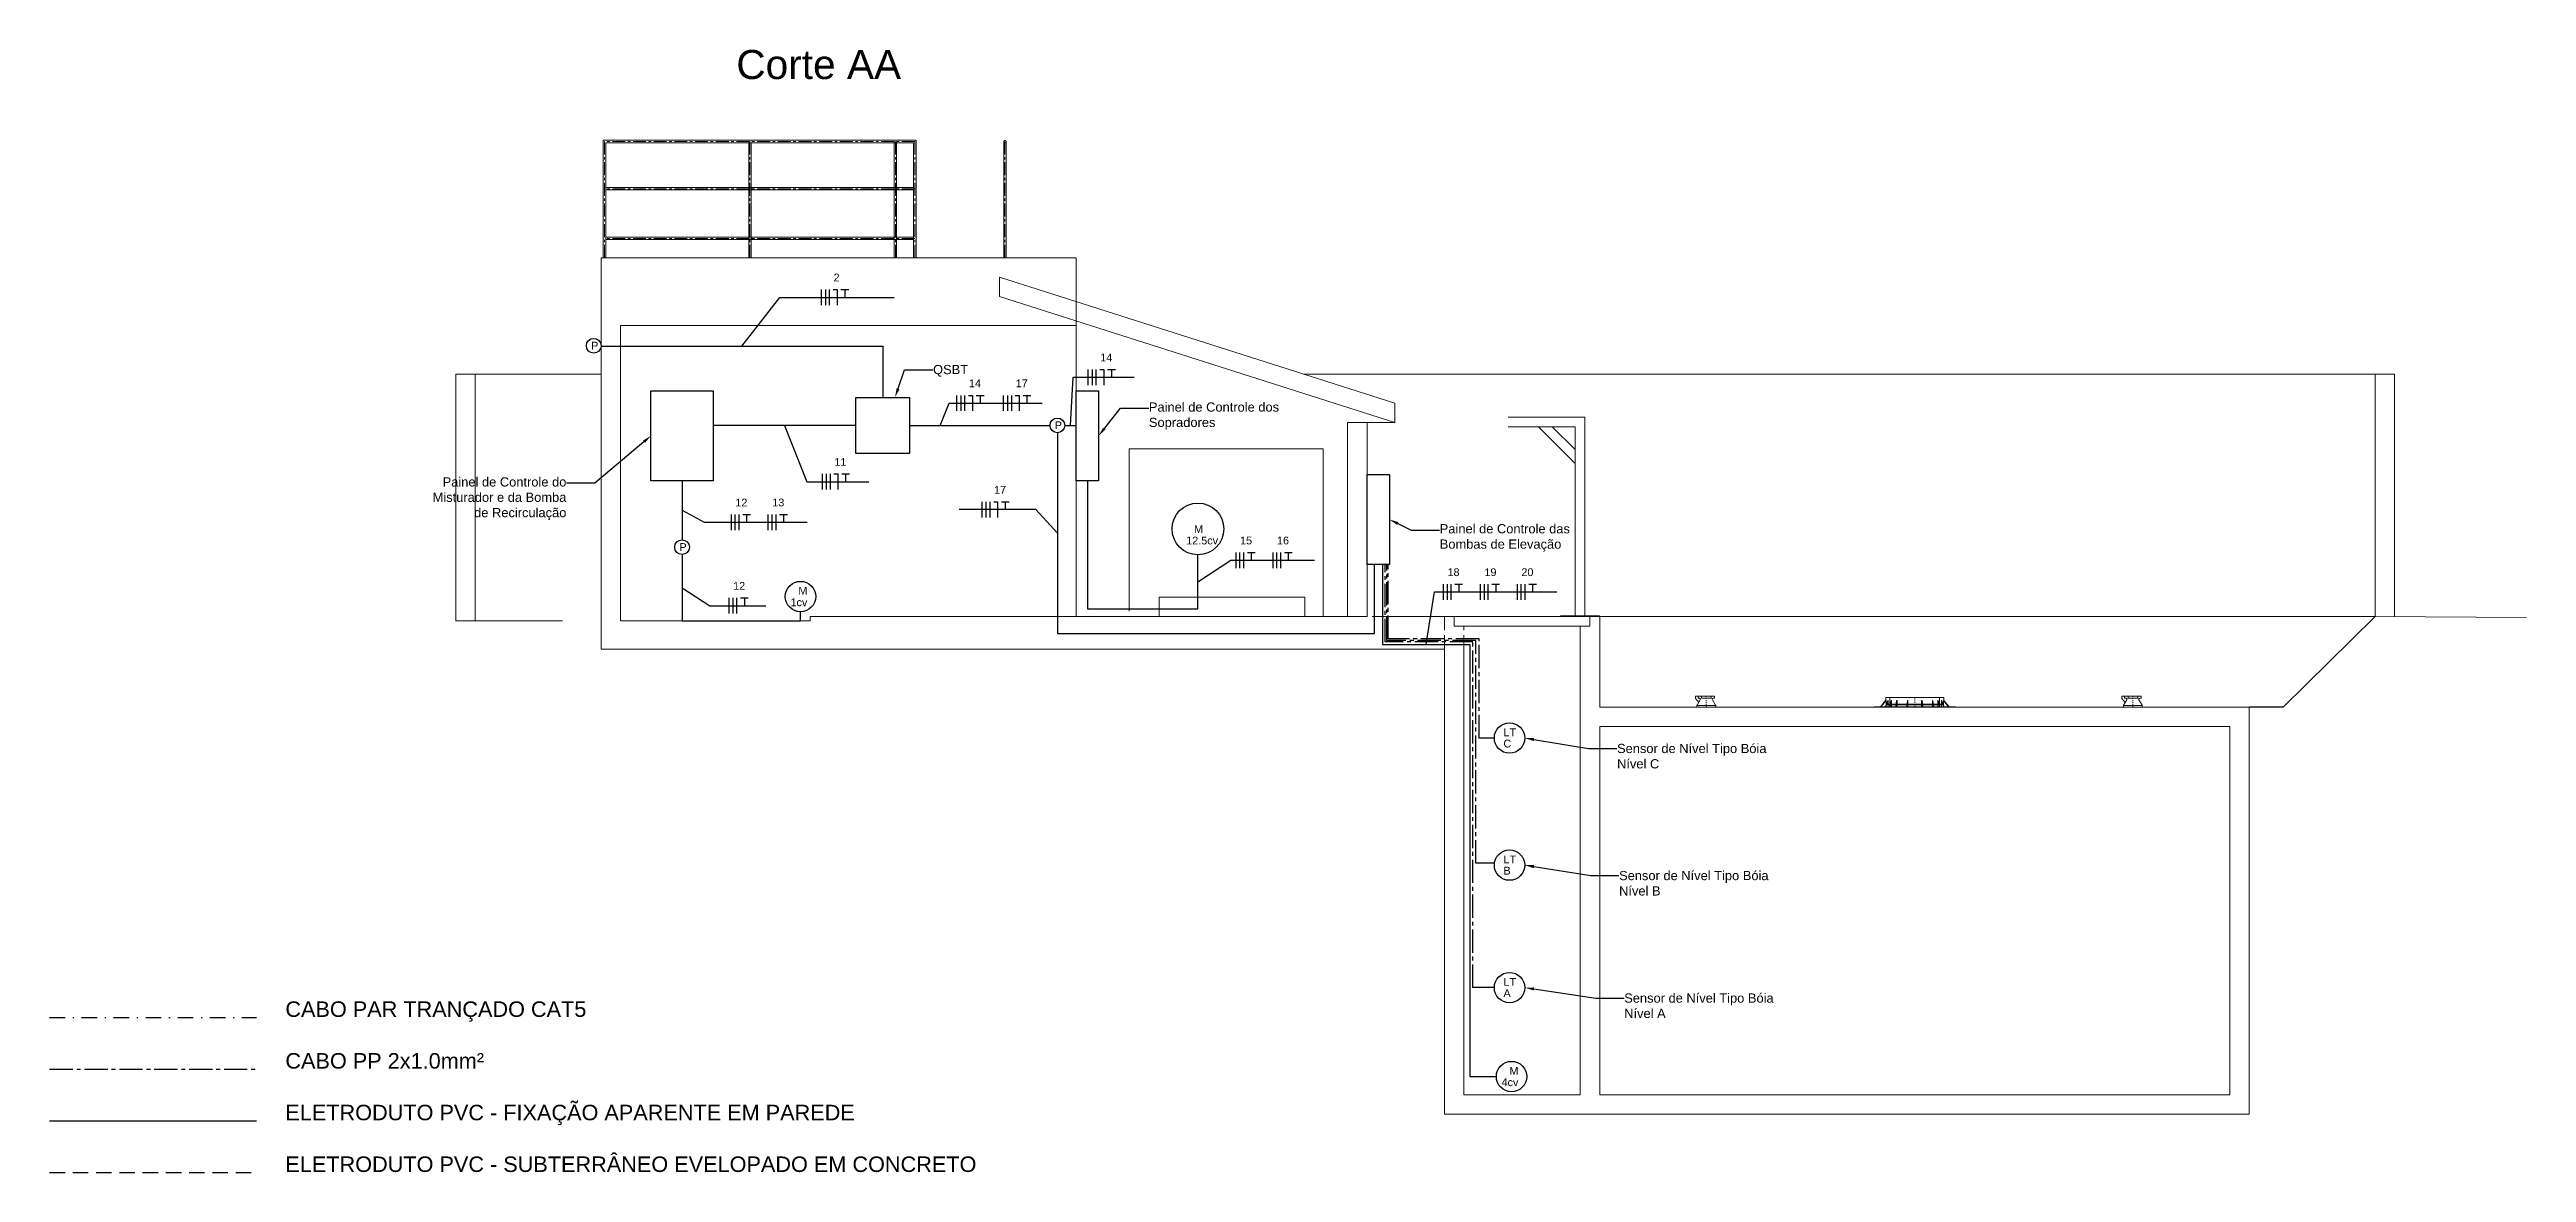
# Model space of a CAD drawing. Header units: millimetres. Extents: x -9869 to 1689, y 100 to 694.
# Drawn here: x 1449.9 to 1689.4, y 550.2 to 658.8 of the extents above; entities that cross this region are included whole.
import ezdxf
from ezdxf import colors
from ezdxf.entities.mleader import LeaderData, LeaderLine
from ezdxf.math import Vec2, Vec3

# ---------------------------------------------------------------- set-up
doc = ezdxf.new("R2010")
doc.units = ezdxf.units.MM
for name, pattern in [('CENTER', [2, 1.25, -0.25, 0.25, -0.25]), ('CENTER2', [1.125, 0.75, -0.125, 0.125, -0.125]), ('DASHED', [0.75, 0.5, -0.25]), ('SGC_DASHDOT', [1, 0.5, -0.25, 0, -0.25])]:
    doc.linetypes.add(name, pattern=pattern)
for name, color, linetype, lineweight in [('Aço 1020', 6, 'Continuous', 9), ('Centro', 1, 'CENTER', 5), ('COTAS', 5, 'Continuous', 5), ('M-EQUIPAMENTOS', 1, 'Continuous', 9), ('PAREDE', 7, 'Continuous', 9), ('SGC-Conexoes (Desenho Unifilar)', 6, 'Continuous', 5), ('SGC-Conexoes (Linhas Externas)', 6, 'Continuous', 9), ('SGC-EIXOS', 9, 'SGC_DASHDOT', 9), ('Solo', 14, 'Continuous', 30)]:
    doc.layers.add(name, color=color, linetype=linetype, lineweight=lineweight)
doc.styles.get("Standard").update_dxf_attribs({"font": 'Arial.ttf'})

msp = doc.modelspace()

# ---------------------------------------------------------------- texts
at = {"layer": 'COTAS', "insert": (1516.267, 658.801), "char_height": 2.8125, "attachment_point": 1}
msp.add_mtext_dynamic_manual_height_columns('Corte AA', width=4099.92409, gutter_width=0.75, heights=[0], dxfattribs=at)
at = {"layer": 'COTAS', "color": 2, "attachment_point": 1}
for s, width, insert, char_height in [('2', 1385.51337, (1525.671, 637.16), 0.75), ('P', 1385.51337, (1502.227, 630.576), 0.75), ('14', 1385.51337, (1551.462, 629.428), 0.75), ('14', 1385.51337, (1538.762, 626.932), 0.75), ('17', 1385.51337, (1543.283, 626.932), 0.75), ('P', 1385.51337, (1547.062, 622.877), 0.75), ('11', 1385.51337, (1525.749, 619.327), 0.75), ('17', 1385.51337, (1541.193, 616.626), 0.75), ('12', 1385.51337, (1516.172, 615.403), 0.75), ('13', 1385.51337, (1519.744, 615.403), 0.75), ('P', 1385.51337, (1510.767, 611.096), 0.75), ('12.5cv', 1385.51337, (1559.769, 611.725), 0.75), ('M', 1385.51337, (1560.53, 612.83), 0.75), ('15', 1385.51337, (1564.978, 611.728), 0.75), ('16', 1385.51337, (1568.549, 611.728), 0.75), ('18', 1385.51337, (1585.04, 608.664), 0.75), ('19', 1385.51337, (1588.612, 608.664), 0.75), ('20', 1385.51337, (1592.184, 608.664), 0.75), ('12', 1385.51337, (1515.958, 607.332), 0.75), ('M', 1385.51337, (1522.268, 606.858), 0.75), ('1cv', 1385.51337, (1521.507, 605.752), 0.75), ('4cv', 1385.51337, (1590.265, 559.326), 0.75), ('M', 1385.51337, (1591.026, 560.431), 0.75), ('ELETRODUTO PVC - FIXAÇÃO APARENTE EM PAREDE', 4099.92409, (1472.659, 556.775), 1.5), ('ELETRODUTO PVC - SUBTERRÂNEO EVELOPADO EM CONCRETO', 4099.92409, (1472.659, 551.775), 1.5)]:
    msp.add_mtext_dynamic_manual_height_columns(s, width=width, gutter_width=0.75, heights=[0], dxfattribs=dict(at, insert=insert, char_height=char_height))
at = {"layer": 'COTAS', "color": 4, "attachment_point": 1}
for s, width, insert, char_height in [('C', 1385.51337, (1590.451, 592.089), 0.75), ('LT', 1385.51337, (1590.451, 593.172), 0.75), ('LT', 1385.51337, (1590.451, 580.878), 0.75), ('B', 1385.51337, (1590.451, 579.795), 0.75), ('A', 1385.51337, (1590.451, 567.947), 0.75), ('LT', 1385.51337, (1590.451, 569.03), 0.75), ('CABO PAR TRANÇADO CAT5', 4099.92409, (1472.659, 566.775), 1.5), ('CABO PP 2x1.0mm²', 4099.92409, (1472.659, 561.775), 1.5)]:
    msp.add_mtext_dynamic_manual_height_columns(s, width=width, gutter_width=0.75, heights=[0], dxfattribs=dict(at, insert=insert, char_height=char_height))

# ---------------------------------------------------------------- blocks, each defined once
blk = doc.blocks.new('BB-2-LC01-N0-D0-S0', base_point=(-106625, -46704))
at = {"layer": 'SGC-Conexoes (Linhas Externas)'}
for p, q in [((-106979, -46798), (-106926, -46735)), ((-106975, -46798), (-106921, -46735)), ((-106930, -46798), (-106904, -46735)), ((-106926, -46735), (-106921, -46735)), ((-106925, -46704), (-106325, -46704)), ((-106925, -46704), (-106925, -46735)), ((-106925, -46798), (-106900, -46735)), ((-106921, -46795), (-106921, -46735)), ((-106904, -46735), (-106900, -46735)), ((-106900, -46798), (-106900, -46735)), ((-106884, -46798), (-106869, -46735)), ((-106882, -46704), (-106369, -46704)), ((-106882, -46704), (-106882, -46771)), ((-106879, -46798), (-106865, -46735)), ((-106869, -46735), (-106865, -46735)), ((-106865, -46798), (-106865, -46735)), ((-106822, -46798), (-106812, -46735)), ((-106817, -46798), (-106807, -46735)), ((-106812, -46735), (-106807, -46735)), ((-106807, -46798), (-106807, -46735)), ((-106708, -46798), (-106701, -46735)), ((-106703, -46798), (-106697, -46735)), ((-106701, -46735), (-106697, -46735)), ((-106697, -46798), (-106697, -46735)), ((-106547, -46798), (-106554, -46735)), ((-106549, -46735), (-106554, -46735)), ((-106554, -46798), (-106554, -46735)), ((-106543, -46798), (-106549, -46735)), ((-106439, -46735), (-106443, -46735)), ((-106433, -46798), (-106443, -46735)), ((-106443, -46798), (-106443, -46735)), ((-106429, -46798), (-106439, -46735)), ((-106382, -46735), (-106386, -46735)), ((-106371, -46798), (-106386, -46735)), ((-106386, -46798), (-106386, -46735)), ((-106367, -46798), (-106382, -46735)), ((-106369, -46704), (-106369, -46771)), ((-106325, -46798), (-106351, -46735)), ((-106347, -46735), (-106351, -46735)), ((-106351, -46798), (-106351, -46735)), ((-106321, -46798), (-106347, -46735)), ((-106276, -46798), (-106329, -46735)), ((-106325, -46735), (-106329, -46735)), ((-106329, -46795), (-106329, -46735)), ((-106325, -46704), (-106325, -46735)), ((-106271, -46798), (-106325, -46735)), ((-107045, -46798), (-106205, -46798)), ((-107045, -46804), (-107045, -46798)), ((-107045, -46804), (-106205, -46804)), ((-106330, -46771), (-106920, -46771)), ((-106920, -46771), (-106920, -46779)), ((-106920, -46779), (-106330, -46779)), ((-106787, -46771), (-106787, -46779)), ((-106764, -46771), (-106764, -46779)), ((-106487, -46771), (-106487, -46779)), ((-106464, -46771), (-106464, -46779)), ((-106330, -46771), (-106330, -46779)), ((-106205, -46804), (-106205, -46798)), ((-106205, -46804), (-106205, -46798))]:
    blk.add_line(p, q, dxfattribs=at)
at = {"layer": 'SGC-EIXOS'}
blk.add_line((-106625, -46704), (-106625, -46804), dxfattribs=at)
blk = doc.blocks.new('BB-1-GA01-N0-D0-S0', base_point=(134464, 232532))
at = {"layer": 'SGC-Conexoes (Linhas Externas)'}
for p, q in [((134351, 232646), (134351, 232622)), ((134383, 232646), (134351, 232646)), ((134385, 232582), (134351, 232622)), ((134367, 232549), (134561, 232549)), ((134367, 232532), (134561, 232532)), ((134379, 232646), (134379, 232624)), ((134379, 232646), (134549, 232646)), ((134414, 232646), (134414, 232624)), ((134414, 232624), (134514, 232624)), ((134514, 232646), (134514, 232624)), ((134549, 232646), (134549, 232624))]:
    blk.add_line(p, q, dxfattribs=at)
for points in [[(134367, 232532), (134367, 232549, -0.137976), (134368, 232554), (134402, 232609, 0.58566), (134393, 232624), (134379, 232624)], [(134561, 232532), (134561, 232549, 0.137976), (134559, 232554), (134526, 232609, -0.58566), (134534, 232624), (134549, 232624)]]:
    blk.add_lwpolyline(points, format="xyb", dxfattribs=at)
at = {"layer": 'SGC-EIXOS'}
blk.add_line((134464, 232532), (134464, 232646), dxfattribs=at)

# ---------------------------------------------------------------- linework, layer by layer
at = {"color": 2}
for p, q in [((1516.812, 630.144), (1520.484, 634.872)), ((1520.484, 634.872), (1531.532, 634.872)), ((1524.508, 634.122), (1524.508, 635.622)), ((1524.883, 635.622), (1524.883, 634.122)), ((1525.258, 635.622), (1525.258, 634.122)), ((1525.633, 635.622), (1526.008, 635.622)), ((1526.008, 635.622), (1526.008, 634.122)), ((1526.383, 635.622), (1526.758, 635.622)), ((1526.758, 635.622), (1527.133, 635.622)), ((1526.758, 635.622), (1526.758, 634.874)), ((1503.195, 630.144), (1530.428, 630.144)), ((1530.428, 630.144), (1530.428, 625.201)), ((1550.299, 626.39), (1550.299, 627.89)), ((1550.674, 627.89), (1550.674, 626.39)), ((1551.049, 627.89), (1551.049, 626.39)), ((1551.424, 627.89), (1551.799, 627.89)), ((1551.799, 627.89), (1551.799, 626.39)), ((1552.174, 627.89), (1552.549, 627.89)), ((1552.549, 627.89), (1552.924, 627.89)), ((1552.549, 627.89), (1552.549, 627.142)), ((1537.599, 623.894), (1537.599, 625.394)), ((1537.974, 625.394), (1537.974, 623.894)), ((1538.349, 625.394), (1538.349, 623.894)), ((1538.724, 625.394), (1539.099, 625.394)), ((1539.099, 625.394), (1539.099, 623.894)), ((1539.474, 625.394), (1539.849, 625.394)), ((1539.849, 625.394), (1540.224, 625.394)), ((1539.849, 625.394), (1539.849, 624.645)), ((1542.12, 623.894), (1542.12, 625.394)), ((1542.495, 625.394), (1542.495, 623.894)), ((1542.87, 625.394), (1542.87, 623.894)), ((1543.245, 625.394), (1543.62, 625.394)), ((1543.62, 625.394), (1543.62, 623.894)), ((1543.995, 625.394), (1544.37, 625.394)), ((1544.37, 625.394), (1544.745, 625.394)), ((1544.37, 625.394), (1544.37, 624.645)), ((1548.583, 622.488), (1548.854, 627.14)), ((1548.854, 627.14), (1554.745, 627.14)), ((1535.968, 622.488), (1536.856, 624.645)), ((1536.856, 624.645), (1545.842, 624.645)), ((1527.829, 622.488), (1514.033, 622.488)), ((1520.931, 622.488), (1523.082, 617.039)), ((1533.028, 622.488), (1546.607, 622.488)), ((1547.32, 621.775), (1547.32, 602.355)), ((1548.032, 622.488), (1549.133, 622.488)), ((1511.025, 617.129), (1511.025, 611.419)), ((1523.082, 617.039), (1529.091, 617.039)), ((1524.586, 616.289), (1524.586, 617.789)), ((1524.961, 617.789), (1524.961, 616.289)), ((1525.336, 617.789), (1525.336, 616.289)), ((1525.711, 617.789), (1526.086, 617.789)), ((1526.086, 617.789), (1526.086, 616.289)), ((1526.461, 617.789), (1526.836, 617.789)), ((1526.836, 617.789), (1527.211, 617.789)), ((1526.836, 617.789), (1526.836, 617.041)), ((1550.217, 617.129), (1550.217, 604.739)), ((1511.025, 614.274), (1513.166, 613.118)), ((1515.759, 613.865), (1515.759, 612.365)), ((1516.134, 613.865), (1516.134, 612.365)), ((1516.509, 613.865), (1516.509, 612.365)), ((1516.884, 613.865), (1517.259, 613.865)), ((1517.259, 613.865), (1517.634, 613.865)), ((1517.259, 613.865), (1517.259, 613.117)), ((1519.331, 613.865), (1519.331, 612.365)), ((1519.706, 613.865), (1519.706, 612.365)), ((1520.081, 613.865), (1520.081, 612.365)), ((1520.456, 613.865), (1520.831, 613.865)), ((1520.831, 613.865), (1521.206, 613.865)), ((1520.831, 613.865), (1520.831, 613.117)), ((1545.24, 614.337), (1537.821, 614.337)), ((1540.031, 613.587), (1540.031, 615.087)), ((1540.406, 615.087), (1540.406, 613.587)), ((1540.781, 615.087), (1540.781, 613.587)), ((1541.156, 615.087), (1541.531, 615.087)), ((1541.531, 615.087), (1541.531, 613.587)), ((1541.906, 615.087), (1542.281, 615.087)), ((1542.281, 615.087), (1542.656, 615.087)), ((1542.281, 615.087), (1542.281, 614.339)), ((1547.32, 612.065), (1545.24, 614.337)), ((1513.166, 613.118), (1523.108, 613.118)), ((1511.025, 609.994), (1511.025, 603.584)), ((1560.904, 604.739), (1560.904, 609.972)), ((1560.904, 607.355), (1564.085, 609.44)), ((1564.085, 609.44), (1572.189, 609.44)), ((1564.565, 610.19), (1564.565, 608.69)), ((1564.94, 610.19), (1564.94, 608.69)), ((1565.315, 610.19), (1565.315, 608.69)), ((1565.69, 610.19), (1566.065, 610.19)), ((1566.065, 610.19), (1566.44, 610.19)), ((1566.065, 610.19), (1566.065, 609.442)), ((1568.137, 610.19), (1568.137, 608.69)), ((1568.512, 610.19), (1568.512, 608.69)), ((1568.887, 610.19), (1568.887, 608.69)), ((1569.262, 610.19), (1569.637, 610.19)), ((1569.637, 610.19), (1570.012, 610.19)), ((1569.637, 610.19), (1569.637, 609.442)), ((1577.985, 602.355), (1577.985, 609.029)), ((1578.757, 609.029), (1578.757, 601.282)), ((1511.025, 606.789), (1513.721, 605.045)), ((1582.977, 601.282), (1583.798, 606.378)), ((1583.798, 606.378), (1595.6, 606.378)), ((1584.627, 607.126), (1584.627, 605.626)), ((1585.002, 607.126), (1585.002, 605.626)), ((1585.377, 607.126), (1585.377, 605.626)), ((1585.752, 607.126), (1586.127, 607.126)), ((1586.127, 607.126), (1586.502, 607.126)), ((1586.127, 607.126), (1586.127, 606.378)), ((1588.199, 607.126), (1588.199, 605.626)), ((1588.574, 607.126), (1588.574, 605.626)), ((1588.949, 607.126), (1588.949, 605.626)), ((1589.324, 607.126), (1589.699, 607.126)), ((1589.699, 607.126), (1590.074, 607.126)), ((1589.699, 607.126), (1589.699, 606.378)), ((1591.771, 607.126), (1591.771, 605.626)), ((1592.146, 607.126), (1592.146, 605.626)), ((1592.521, 607.126), (1592.521, 605.626)), ((1592.896, 607.126), (1593.271, 607.126)), ((1593.271, 607.126), (1593.646, 607.126)), ((1593.271, 607.126), (1593.271, 606.378)), ((1513.721, 605.045), (1519.125, 605.045)), ((1515.545, 605.794), (1515.545, 604.294)), ((1515.92, 605.794), (1515.92, 604.294)), ((1516.295, 605.794), (1516.295, 604.294)), ((1516.67, 605.794), (1517.045, 605.794)), ((1517.045, 605.794), (1517.42, 605.794)), ((1517.045, 605.794), (1517.045, 605.046)), ((1522.474, 603.584), (1522.474, 604.464)), ((1550.217, 604.739), (1560.904, 604.739)), ((1511.025, 603.584), (1522.474, 603.584)), ((1547.32, 602.355), (1577.985, 602.355)), ((1578.757, 601.282), (1587.197, 601.282)), ((1587.197, 601.282), (1587.197, 559.506)), ((1587.197, 559.506), (1589.763, 559.506)), ((1449.854, 555.226), (1469.854, 555.226))]:
    msp.add_line(p, q, dxfattribs=at)
at = {"color": 4, "linetype": 'CENTER2', "ltscale": 3}
for p, q in [((1579.001, 601.537), (1579.001, 609.029)), ((1579.165, 601.691), (1579.165, 609.029)), ((1579.318, 601.835), (1579.318, 609.029)), ((1587.502, 601.537), (1579.001, 601.537)), ((1587.774, 601.691), (1579.165, 601.691)), ((1588.1, 601.835), (1579.318, 601.835)), ((1587.502, 568.105), (1587.502, 601.537)), ((1587.774, 580.128), (1587.774, 601.691)), ((1588.1, 592.247), (1588.1, 601.835)), ((1589.57, 592.247), (1588.1, 592.247)), ((1589.581, 580.128), (1587.774, 580.128)), ((1589.57, 568.105), (1587.502, 568.105)), ((1449.854, 560.226), (1469.854, 560.226))]:
    msp.add_line(p, q, dxfattribs=at)
at = {"color": 4, "linetype": 'SGC_DASHDOT', "ltscale": 3}
msp.add_line((1449.854, 565.226), (1469.854, 565.226), dxfattribs=at)
at = {"color": 2, "linetype": 'DASHED', "ltscale": 3}
msp.add_line((1449.854, 550.226), (1469.854, 550.226), dxfattribs=at)
at = {"color": 2}
for points in [[(1508.017, 625.84), (1514.033, 625.84), (1514.033, 617.129), (1508.017, 617.129)], [(1533.028, 619.775), (1527.829, 619.775), (1527.829, 625.201), (1533.028, 625.201)], [(1549.133, 625.84), (1551.301, 625.84), (1551.301, 617.129), (1549.133, 617.129)], [(1577.258, 617.74), (1579.426, 617.74), (1579.426, 609.029), (1577.258, 609.029)]]:
    msp.add_lwpolyline(points, close=True, dxfattribs=at)
for centre, radius in [((1502.484, 630.187), 0.713), ((1547.32, 622.488), 0.713), ((1560.904, 612.474), 2.502), ((1511.025, 610.706), 0.713), ((1522.474, 605.933), 1.469), ((1591.232, 559.506), 1.469)]:
    msp.add_circle(centre, radius, dxfattribs=at)
at = {"color": 4}
for centre in [(1591.039, 592.247), (1591.039, 579.953), (1591.039, 568.105)]:
    msp.add_circle(centre, 1.469, dxfattribs=at)
at = {"layer": 'Aço 1020'}
for p, q in [((1598.322, 623.284), (1590.895, 623.284)), ((1598.322, 604.065), (1598.322, 623.284)), ((1597.384, 622.347), (1590.895, 622.347)), ((1593.852, 622.347), (1597.384, 618.814)), ((1595.178, 622.347), (1597.384, 620.14)), ((1597.384, 604.065), (1597.384, 622.347))]:
    msp.add_line(p, q, dxfattribs=at)
msp.add_lwpolyline([(1554.264, 604.509), (1554.264, 620.228), (1573.014, 620.228), (1573.014, 604.009), (1557.174, 604.009)], dxfattribs=at)
msp.add_lwpolyline([(1595.978, 604.065), (1599.728, 604.065), (1599.728, 604.009), (1595.978, 604.009)], close=True, dxfattribs=at)
at = {"layer": 'Centro'}
for p, q in [((1503.524, 638.697), (1503.524, 649.947)), ((1533.529, 649.947), (1503.524, 649.947)), ((1517.586, 638.697), (1517.586, 649.947)), ((1531.649, 638.697), (1531.649, 649.947)), ((1533.529, 638.697), (1533.529, 649.947)), ((1542.242, 638.697), (1542.242, 649.947)), ((1533.529, 645.376), (1503.524, 645.376)), ((1503.524, 638.697), (1503.524, 645.137)), ((1517.586, 638.697), (1517.586, 645.137)), ((1531.649, 638.697), (1531.649, 645.137)), ((1533.529, 638.697), (1533.529, 645.137)), ((1542.242, 638.697), (1542.242, 645.137)), ((1503.524, 638.697), (1503.524, 640.572)), ((1533.529, 640.572), (1503.524, 640.572)), ((1517.586, 638.697), (1517.586, 640.572)), ((1531.649, 638.697), (1531.649, 640.572)), ((1533.529, 638.697), (1533.529, 640.572)), ((1542.242, 638.697), (1542.242, 640.572)), ((1503.195, 638.697), (1503.524, 638.697)), ((1503.852, 638.697), (1503.524, 638.697)), ((1517.258, 638.697), (1517.586, 638.697)), ((1517.914, 638.697), (1517.586, 638.697)), ((1531.32, 638.697), (1531.649, 638.697)), ((1531.977, 638.697), (1531.649, 638.697)), ((1533.2, 638.697), (1533.529, 638.697)), ((1533.857, 638.697), (1533.529, 638.697)), ((1541.914, 638.697), (1542.242, 638.697)), ((1542.57, 638.697), (1542.242, 638.697))]:
    msp.add_line(p, q, dxfattribs=at)
at = {"layer": 'M-EQUIPAMENTOS'}
msp.add_line((1569.295, 605.884), (1568.004, 605.884), dxfattribs=at)
at = {"layer": 'PAREDE'}
for p, q in [((1549.133, 638.697), (1503.195, 638.697)), ((1503.195, 638.697), (1503.195, 600.853)), ((1503.195, 600.853), (1503.195, 638.697)), ((1549.133, 638.697), (1547.258, 638.697)), ((1549.133, 636.822), (1549.133, 638.697)), ((1579.949, 624.634), (1541.726, 636.822)), ((1541.726, 634.947), (1541.726, 636.822)), ((1579.949, 622.759), (1541.726, 634.947)), ((1549.133, 636.822), (1549.133, 632.134)), ((1549.133, 632.134), (1505.07, 632.134)), ((1505.07, 632.134), (1505.07, 603.584)), ((1549.133, 632.134), (1549.133, 604.009)), ((1489.133, 603.584), (1489.133, 627.447)), ((1489.133, 627.447), (1491.008, 627.447)), ((1491.008, 627.447), (1491.008, 603.584)), ((1503.195, 627.447), (1491.008, 627.447)), ((1674.758, 627.447), (1571.128, 627.447)), ((1676.633, 627.447), (1674.758, 627.447)), ((1674.758, 627.447), (1674.758, 604.009)), ((1676.633, 604.009), (1676.633, 627.447)), ((1579.949, 622.759), (1579.949, 624.634)), ((1577.258, 622.759), (1575.383, 622.759)), ((1575.383, 622.759), (1575.383, 604.009)), ((1577.258, 604.009), (1577.258, 622.759)), ((1577.258, 622.759), (1579.949, 622.759)), ((1523.416, 604.009), (1523.416, 603.584)), ((1577.258, 604.009), (1523.416, 604.009)), ((1571.237, 605.884), (1557.174, 605.884)), ((1557.174, 605.884), (1557.174, 604.009)), ((1571.237, 605.884), (1571.237, 604.009)), ((1599.758, 604.009), (1577.758, 604.009)), ((1584.758, 602.681), (1584.758, 604.009)), ((1585.695, 603.072), (1585.695, 604.009)), ((1598.82, 604.009), (1598.82, 603.072)), ((1599.758, 595.225), (1599.758, 604.009)), ((1674.758, 604.009), (1599.758, 604.009)), ((1674.758, 604.009), (1689.379, 603.914)), ((1491.008, 603.584), (1489.133, 603.584)), ((1491.008, 603.584), (1499.445, 603.584)), ((1523.416, 603.584), (1505.07, 603.584)), ((1584.758, 555.85), (1584.758, 602.181)), ((1598.82, 603.072), (1585.695, 603.072)), ((1586.633, 603.072), (1586.633, 602.681)), ((1586.633, 602.181), (1586.633, 557.725)), ((1597.883, 603.072), (1597.883, 557.725)), ((1503.195, 600.853), (1584.758, 600.853)), ((1662.57, 595.225), (1599.758, 595.225)), ((1662.57, 595.225), (1662.57, 555.85)), ((1599.758, 593.35), (1660.695, 593.35)), ((1599.758, 593.35), (1599.758, 557.725)), ((1660.695, 593.35), (1660.695, 557.725)), ((1584.758, 555.85), (1662.57, 555.85)), ((1597.883, 557.725), (1586.633, 557.725)), ((1660.695, 557.725), (1599.758, 557.725))]:
    msp.add_line(p, q, dxfattribs=at)
at = {"layer": 'SGC-Conexoes (Desenho Unifilar)'}
for p, q in [((1503.406, 638.697), (1503.406, 650.064)), ((1503.406, 650.064), (1533.646, 650.064)), ((1503.641, 638.697), (1503.641, 649.829)), ((1503.641, 649.829), (1533.411, 649.829)), ((1517.469, 649.829), (1517.469, 638.697)), ((1517.703, 649.829), (1517.703, 638.697)), ((1531.531, 649.947), (1531.531, 638.697)), ((1531.766, 649.947), (1531.766, 638.697)), ((1533.411, 649.829), (1533.411, 638.697)), ((1533.646, 650.064), (1533.646, 638.697)), ((1542.125, 649.947), (1542.125, 638.697)), ((1542.359, 649.947), (1542.359, 638.697)), ((1503.641, 645.494), (1533.411, 645.494)), ((1503.641, 645.259), (1533.411, 645.259)), ((1503.641, 640.689), (1533.411, 640.689)), ((1503.641, 640.454), (1533.411, 640.454))]:
    msp.add_line(p, q, dxfattribs=at)
msp.add_circle((1542.242, 649.947), 0.117, dxfattribs=at)
at = {"layer": 'Solo'}
for p, q in [((1674.758, 604.009), (1665.858, 595.225)), ((1665.858, 595.225), (1662.57, 595.225))]:
    msp.add_line(p, q, dxfattribs=at)

# ---------------------------------------------------------------- block references
at = {"layer": 'SGC-Conexoes (Linhas Externas)', "xscale": 0.009375000000000001, "yscale": 0.009375000000000001, "zscale": 0.009375000000000001}
for name, p in [('BB-1-GA01-N0-D0-S0', (1610.07, 595.225)), ('BB-2-LC01-N0-D0-S0', (1630.227, 596.162)), ('BB-1-GA01-N0-D0-S0', (1651.32, 595.225))]:
    msp.add_blockref(name, p, dxfattribs=at)

msp.set_redraw_order([(e.dxf.handle, doc.entitydb.next_handle()) for e in msp.query("TEXT MTEXT ATTDEF DIMENSION ARC_DIMENSION")])  # texts and dimensions are drawn at this point

# ---------------------------------------------------------------- leaders
at = {"layer": 'COTAS'}
ml = msp.add_multileader_mtext('Standard', dxfattribs=at)
ml.set_content('QSBT', color=256)
ml.set_leader_properties()
ml.build(insert=Vec2(0, 0))
ml.multileader.update_dxf_attribs({"arrow_head_size": 0.891})
ctx = ml.context
ctx.base_point, ctx.char_height, ctx.arrow_head_size, ctx.landing_gap_size, ctx.plane_origin = Vec3(1535.276, 627.855), 0.8906, 0.891, 0.0178, Vec3(1534.474, 646.572)
notes = []
notes.append((ctx, [(0, (1, 1, 0), (1532.546, 627.855), (1, 0), 2.73, [(0, [(1531.615, 625.201)], 0, [])])]))
ctx.mtext.insert, ctx.mtext.flow_direction = Vec3(1535.294, 628.335), 5
ml = msp.add_multileader_mtext('Standard', dxfattribs=at)
ml.set_content('Painel de Controle dos\\PSopradores', color=256)
ml.set_leader_properties()
ml.build(insert=Vec2(0, 0))
ml.multileader.update_dxf_attribs({"arrow_head_size": 0.891})
ctx = ml.context
ctx.base_point, ctx.char_height, ctx.arrow_head_size, ctx.landing_gap_size, ctx.plane_origin = Vec3(1556.148, 624.139), 0.89064, 0.891, 0.0178, Vec3(1555.346, 642.855)
notes.append((ctx, [(0, (1, 1, 0), (1553.418, 624.139), (1, 0), 2.73, [(0, [(1551.301, 621.484)], 0, [])])]))
ctx.mtext.insert, ctx.mtext.flow_direction = Vec3(1556.166, 624.708), 5
ml = msp.add_multileader_mtext('Standard', dxfattribs=at)
ml.set_content('Painel de Controle do\\PMisturador e da Bomba\\Pde Recirculação', color=256)
ml.set_leader_properties()
ml.build(insert=Vec2(0, 0))
ml.multileader.update_dxf_attribs({"arrow_head_size": 0.891})
ctx = ml.context
ctx.base_point, ctx.char_height, ctx.arrow_head_size, ctx.landing_gap_size, ctx.plane_origin = Vec3(1487.044, 616.898), 0.89064, 0.891, 0.0178, Vec3(1512.062, 642.855)
ctx.text_align_type = 2
notes.append((ctx, [(1, (1, 1, 0), (1502.58, 616.898), (-1, 0), 2.73, [(0, [(1508.017, 621.484)], 0, [])])]))
ctx.mtext.insert, ctx.mtext.alignment, ctx.mtext.flow_direction = Vec3(1499.832, 617.465), 3, 5
ml = msp.add_multileader_mtext('Standard', dxfattribs=at)
ml.set_content('Painel de Controle das\\PBombas de Elevação', color=256)
ml.set_leader_properties()
ml.build(insert=Vec2(0, 0))
ml.multileader.update_dxf_attribs({"arrow_head_size": 0.891})
ctx = ml.context
ctx.base_point, ctx.char_height, ctx.arrow_head_size, ctx.landing_gap_size, ctx.plane_origin = Vec3(1584.273, 612.369), 0.89064, 0.891, 0.0178, Vec3(1583.471, 634.755)
notes.append((ctx, [(0, (1, 1, 0), (1581.543, 612.369), (1, 0), 2.73, [(0, [(1579.426, 613.384)], 0, [])])]))
ctx.mtext.insert, ctx.mtext.flow_direction = Vec3(1584.291, 612.936), 5
ml = msp.add_multileader_mtext('Standard', dxfattribs=at)
ml.set_content('Sensor de Nível Tipo Bóia\\PNível C', color=256)
ml.set_leader_properties()
ml.build(insert=Vec2(0, 0))
ml.multileader.update_dxf_attribs({"arrow_head_size": 0.891})
ctx = ml.context
ctx.base_point, ctx.char_height, ctx.arrow_head_size, ctx.landing_gap_size, ctx.plane_origin = Vec3(1601.419, 591.232), 0.89064, 0.891, 0.0178, Vec3(1596.554, 613.618)
notes.append((ctx, [(0, (1, 1, 0), (1598.689, 591.232), (1, 0), 2.73, [(0, [(1592.508, 592.247)], 0, [])])]))
ctx.mtext.insert, ctx.mtext.flow_direction = Vec3(1601.437, 591.685), 5
ml = msp.add_multileader_mtext('Standard', dxfattribs=at)
ml.set_content('Sensor de Nível Tipo Bóia\\PNível B', color=256)
ml.set_leader_properties()
ml.build(insert=Vec2(0, 0))
ml.multileader.update_dxf_attribs({"arrow_head_size": 0.891})
ctx = ml.context
ctx.base_point, ctx.char_height, ctx.arrow_head_size, ctx.landing_gap_size, ctx.plane_origin = Vec3(1601.617, 578.938), 0.89064, 0.891, 0.0178, Vec3(1596.554, 601.324)
notes.append((ctx, [(0, (1, 1, 0), (1598.887, 578.938), (1, 0), 2.73, [(0, [(1592.508, 579.953)], 0, [])])]))
ctx.mtext.insert, ctx.mtext.flow_direction = Vec3(1601.634, 579.391), 5
ml = msp.add_multileader_mtext('Standard', dxfattribs=at)
ml.set_content('Sensor de Nível Tipo Bóia\\PNível A', color=256)
ml.set_leader_properties()
ml.build(insert=Vec2(0, 0))
ml.multileader.update_dxf_attribs({"arrow_head_size": 0.891})
ctx = ml.context
ctx.base_point, ctx.char_height, ctx.arrow_head_size, ctx.landing_gap_size, ctx.plane_origin = Vec3(1602.11, 567.09), 0.89064, 0.891, 0.0178, Vec3(1596.554, 589.476)
notes.append((ctx, [(0, (1, 1, 0), (1599.38, 567.09), (1, 0), 2.73, [(0, [(1592.508, 568.105)], 0, [])])]))
ctx.mtext.insert, ctx.mtext.flow_direction = Vec3(1602.128, 567.542), 5
for ctx, leaders in notes:
    for number, flags, end, landing, length, lines in leaders:
        leader = LeaderData()
        leader.index, (leader.has_last_leader_line, leader.has_dogleg_vector, leader.attachment_direction) = number, flags
        leader.last_leader_point, leader.dogleg_vector, leader.dogleg_length = Vec3(end), Vec3(landing), length
        for number, points, colour, breaks in lines:
            line = LeaderLine()
            line.index, line.vertices, line.color, line.breaks = number, Vec3.list(points), colors.encode_raw_color(colour), breaks
            leader.lines.append(line)
        ctx.leaders.append(leader)

doc.saveas('drawing.dxf')
